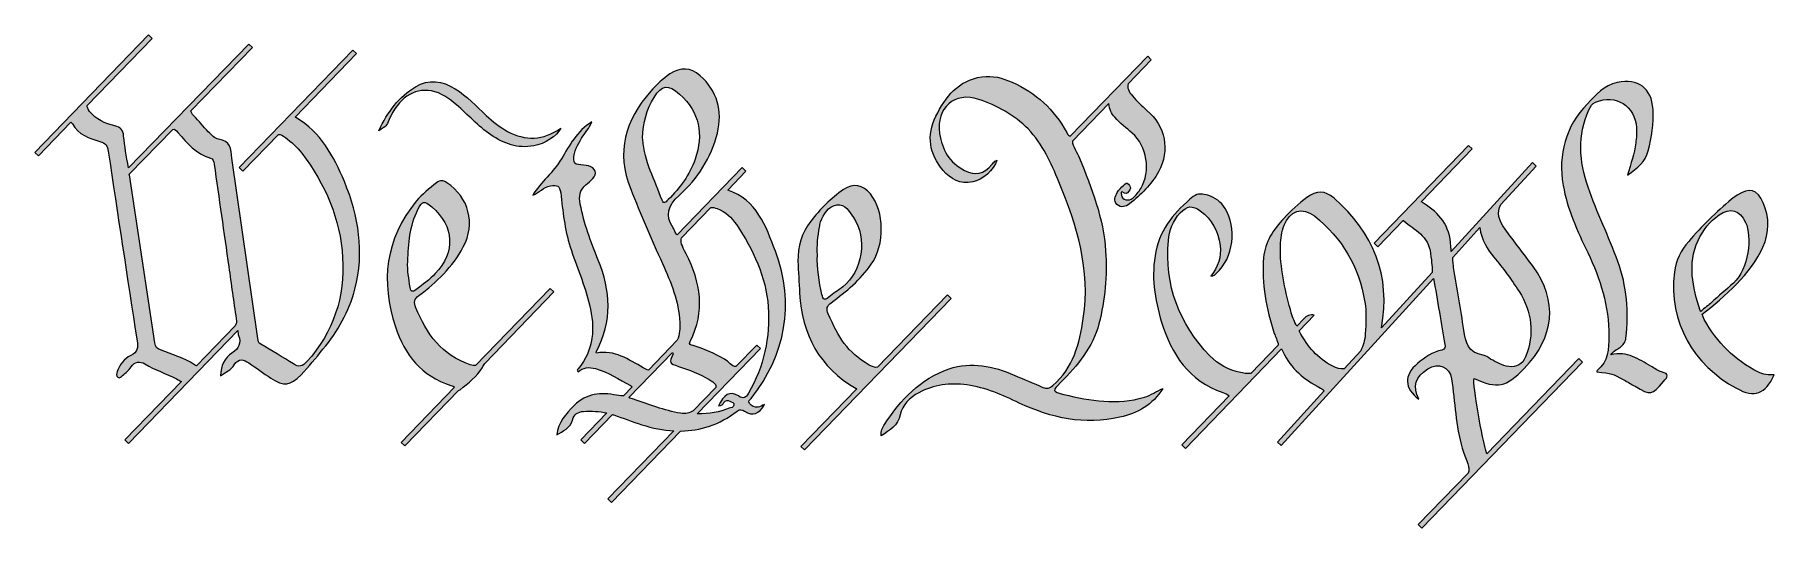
# Model space of a CAD drawing. Header units: inches. Extents: x 60 to 803, y 327 to 537.
import ezdxf

# ---------------------------------------------------------------- set-up
doc = ezdxf.new("R2010")
doc.units = ezdxf.units.IN
doc.header["$MEASUREMENT"] = 0
doc.layers.add('Layer 1', color=7, linetype='Continuous')

msp = doc.modelspace()

# ---------------------------------------------------------------- hatches: boundary and pattern name
at = {"layer": 'Layer 1', "true_color": 0xffffff}
h = msp.add_hatch(color=7, dxfattribs=at)
h.dxf.hatch_style = 2
edge = h.paths.add_edge_path()
edge.add_spline(control_points=[(755.82, 389.31), (750.86, 383.5), (750.42, 383.37), (743.67, 387.28), (742.08, 388.2), (740.49, 389.15), (738.88, 390.05), (733.98, 392.77), (733.97, 392.76), (727.36, 393.47), (727.39, 393.67), (727.34, 393.97), (727.45, 394.06), (732.32, 397.86), (732.44, 403.29), (732.5, 408.74), (732.64, 421.43), (728.82, 433.07), (723.45, 444.39), (719.08, 453.61), (714.7, 462.86), (712.96, 473.05), (710.69, 486.34), (713.93, 498.04), (723.31, 507.85), (726.97, 511.66), (730.42, 515.74), (736.08, 516.95), (745.01, 518.85), (750.75, 514.61), (751.39, 505.46), (751.81, 499.4), (750.7, 493.6), (749.3, 487.75), (748.16, 482.96), (744.64, 480.49), (740.52, 477.45), (741.95, 482.38), (743.38, 486.65), (743.97, 491.14), (744.26, 493.31), (744.43, 495.47), (744.31, 497.64), (743.78, 506.9), (735.41, 512.14), (726.84, 508.62), (725.29, 507.98), (724.61, 506.65), (723.97, 505.26), (718.92, 494.33), (719.83, 483.36), (723.61, 472.3), (727.31, 461.51), (732.43, 451.3), (736.33, 440.6), (740.22, 429.94), (741.01, 419.03), (739.81, 407.86), (739.61, 406.06), (738.54, 404.98), (737.26, 403.9), (736.14, 402.97), (734.52, 402.65), (733.38, 400.65), (740.4, 402.54), (745.25, 398.75), (750.4, 395.88), (751.92, 395.03), (753.35, 393.79), (754.97, 393.43), (758.74, 392.58), (757.5, 391.27), (755.82, 389.31)], knot_values=[0, 0, 0, 0, 1, 1, 1, 2, 2, 2, 3, 3, 3, 4, 4, 4, 5, 5, 5, 6, 6, 6, 7, 7, 7, 8, 8, 8, 9, 9, 9, 10, 10, 10, 11, 11, 11, 12, 12, 12, 13, 13, 13, 14, 14, 14, 15, 15, 15, 16, 16, 16, 17, 17, 17, 18, 18, 18, 19, 19, 19, 20, 20, 20, 21, 21, 21, 22, 22, 22, 23, 23, 23, 24, 24, 24, 24], degree=3, periodic=1)
edge = h.paths.add_edge_path()
edge.add_spline(control_points=[(229.17, 513.34), (233.33, 512.61), (236.73, 510.16), (239.88, 507.46), (244.82, 503.24), (249.14, 498.3), (254.57, 494.62), (260.14, 490.86), (266.06, 488.62), (272.94, 489.92), (277.54, 490.78), (282.81, 493.98), (284.48, 497.49), (276.88, 492.05), (269.36, 492.06), (261.77, 496.1), (258.4, 497.88), (255.46, 500.3), (252.64, 502.87), (248.32, 506.81), (244.35, 511.17), (239.31, 514.28), (233.82, 517.68), (228.13, 518.61), (222.41, 515.14), (215.35, 510.87), (210.52, 504.59), (206.66, 496.31), (209.93, 498.37), (209.93, 498.37), (211.1, 501.1), (215, 510.2), (221.49, 514.7), (229.17, 513.34)], knot_values=[0, 0, 0, 0, 1, 1, 1, 2, 2, 2, 3, 3, 3, 4, 4, 4, 5, 5, 5, 6, 6, 6, 7, 7, 7, 8, 8, 8, 9, 9, 9, 10, 10, 10, 11, 11, 11, 11], degree=3, periodic=1)
edge = h.paths.add_edge_path()
edge.add_spline(control_points=[(365.09, 379.97), (366.03, 378.82), (367.35, 378.17), (368.83, 378.39), (369.71, 378.51), (370.52, 379.07), (371.6, 379.54), (369.16, 375.35), (366.63, 374.52), (363.02, 376.63), (361.89, 377.29), (361.13, 377.64), (359.89, 376.69), (352.27, 370.88), (344.17, 368.29), (335.72, 368.2), (335.72, 368.2), (306.2, 337.71), (306.2, 337.71), (306.2, 337.71), (304.64, 339.21), (304.64, 339.21), (304.64, 339.21), (332.78, 368.27), (332.78, 368.27), (328.3, 368.51), (323.73, 369.43), (319.09, 370.91), (315.06, 372.2), (311.08, 373.65), (307.1, 375.09), (306.93, 375.15), (306.75, 375.21), (306.58, 375.27), (306.58, 375.27), (294.61, 362.91), (294.61, 362.91), (294.61, 362.91), (293.06, 364.41), (293.06, 364.41), (293.06, 364.41), (304.21, 375.93), (304.21, 375.93), (300.93, 376.65), (297.59, 376.69), (294.24, 376.57), (291.82, 376.48), (290.13, 375.36), (289.48, 372.9), (288.56, 369.38), (285.44, 368.21), (282.76, 366.54), (283.4, 371.89), (286.7, 375.57), (290.2, 379.11), (295.33, 384.29), (301.7, 384.89), (308.35, 383.47), (309.73, 383.17), (310.67, 383.14), (311.35, 383.29), (311.35, 383.29), (314.99, 387.06), (314.99, 387.06), (314.83, 387.21), (314.58, 387.37), (314.21, 387.57), (309.35, 390.19), (304.75, 393.32), (299.35, 394.85), (296.59, 395.62), (294.02, 395.37), (291.84, 393.42), (291.23, 394.02), (291.63, 394.39), (291.87, 394.68), (298.68, 402.89), (299.17, 412.22), (296.78, 422.1), (294.73, 430.57), (291.18, 438.52), (288.51, 446.78), (286.08, 454.28), (285.36, 462.1), (284.43, 469.85), (284.07, 472.84), (282.85, 473.29), (280.1, 472.86), (277, 472.38), (275.24, 469.88), (272.49, 468.82), (275.97, 474.53), (281.38, 478.64), (284.79, 484.4), (288.19, 490.15), (291.36, 496.22), (297.79, 500.14), (296.67, 497.3), (294.73, 495.42), (293.4, 493.18), (291.74, 490.37), (290.04, 487.61), (290.05, 484.15), (290.05, 482.68), (290.45, 482.1), (292.06, 481.96), (294.75, 481.72), (298.34, 481.45), (299.23, 479.06), (299.98, 477.05), (297.07, 474.75), (295.23, 473.25), (292.35, 470.89), (292.19, 468.43), (292.83, 465), (294.38, 456.7), (297.33, 448.91), (300.47, 441.16), (305.78, 428.05), (306.66, 415.05), (299.69, 402.18), (299.61, 402.04), (299.7, 401.8), (299.72, 401.48), (307.47, 402.9), (313.51, 398.74), (319.68, 395.19), (320.46, 394.74), (321.22, 394.35), (321.93, 394.23), (321.93, 394.23), (334.28, 406.97), (334.28, 406.97), (335.32, 409.38), (335.51, 412.43), (335.39, 414.56), (334.9, 423.51), (331.63, 431.68), (327.94, 439.69), (323.12, 450.14), (318.61, 460.72), (314.36, 471.41), (308.06, 487.27), (311.96, 500.95), (322.96, 513.21), (325.43, 515.97), (328.01, 518.61), (331.16, 520.61), (335.83, 523.58), (339.9, 523.5), (344.02, 519.87), (351.48, 513.29), (353.73, 504.89), (351.43, 495.38), (348.87, 484.81), (342.94, 475.96), (335.11, 468.79), (330.19, 464.28), (328.91, 460.35), (332.55, 454.86), (332.91, 454.33), (333.15, 453.7), (333.38, 453.1), (333.68, 452.33), (333.98, 451.99), (334.28, 451.92), (334.28, 451.92), (362.07, 480.62), (362.07, 480.62), (362.07, 480.62), (363.62, 479.12), (363.62, 479.12), (363.62, 479.12), (355.82, 471.06), (355.82, 471.06), (368.21, 466.8), (372.24, 455.6), (376.19, 444.95), (384.59, 422.26), (380.68, 401.2), (365.89, 382.12), (365.4, 381.49), (364.26, 380.98), (365.09, 379.97)], knot_values=[0, 0, 0, 0, 1, 1, 1, 2, 2, 2, 3, 3, 3, 4, 4, 4, 5, 5, 5, 6, 6, 6, 7, 7, 7, 8, 8, 8, 9, 9, 9, 10, 10, 10, 11, 11, 11, 12, 12, 12, 13, 13, 13, 14, 14, 14, 15, 15, 15, 16, 16, 16, 17, 17, 17, 18, 18, 18, 19, 19, 19, 20, 20, 20, 21, 21, 21, 22, 22, 22, 23, 23, 23, 24, 24, 24, 25, 25, 25, 26, 26, 26, 27, 27, 27, 28, 28, 28, 29, 29, 29, 30, 30, 30, 31, 31, 31, 32, 32, 32, 33, 33, 33, 34, 34, 34, 35, 35, 35, 36, 36, 36, 37, 37, 37, 38, 38, 38, 39, 39, 39, 40, 40, 40, 41, 41, 41, 42, 42, 42, 43, 43, 43, 44, 44, 44, 45, 45, 45, 46, 46, 46, 47, 47, 47, 48, 48, 48, 49, 49, 49, 50, 50, 50, 51, 51, 51, 52, 52, 52, 53, 53, 53, 54, 54, 54, 55, 55, 55, 56, 56, 56, 57, 57, 57, 58, 58, 58, 59, 59, 59, 60, 60, 60, 61, 61, 61, 61], degree=3, periodic=1)
edge = h.paths.add_edge_path()
edge.add_spline(control_points=[(330.43, 467.01), (335.46, 471.91), (339.57, 477.52), (341.88, 484.19), (345.56, 494.8), (343.9, 504.27), (335.25, 512.04), (330.5, 516.31), (327.6, 515.98), (324.33, 510.6), (321.22, 505.48), (319.62, 499.91), (319.46, 493.16), (319.45, 493.5), (319.46, 493.06), (319.49, 492.63), (320.18, 483.34), (324.7, 475.26), (327.76, 466.73), (328.54, 464.58), (329.74, 466.34), (330.43, 467.01)], knot_values=[0, 0, 0, 0, 1, 1, 1, 2, 2, 2, 3, 3, 3, 4, 4, 4, 5, 5, 5, 6, 6, 6, 7, 7, 7, 7], degree=3, periodic=1)
edge = h.paths.add_edge_path()
edge.add_spline(control_points=[(341.04, 376.79), (341.04, 376.79), (350.71, 386.78), (350.71, 386.78), (351.14, 387.95), (350.27, 388.77), (347.92, 390.18), (343.82, 392.65), (339.34, 394.26), (334.83, 395.79), (330.75, 397.19), (330.74, 397.16), (332.48, 401.12), (332.52, 401.2), (332.39, 401.47), (332.25, 401.77), (332.25, 401.77), (313.61, 382.53), (313.61, 382.53), (314.12, 382.18), (315.03, 381.97), (315.5, 381.83), (322.2, 379.72), (328.67, 376.86), (335.7, 375.8), (337.8, 375.49), (339.52, 375.84), (341.04, 376.79)], knot_values=[0, 0, 0, 0, 1, 1, 1, 2, 2, 2, 3, 3, 3, 4, 4, 4, 5, 5, 5, 6, 6, 6, 7, 7, 7, 8, 8, 8, 9, 9, 9, 9], degree=3, periodic=1)
edge = h.paths.add_edge_path()
edge.add_spline(control_points=[(373.14, 421.19), (372.25, 434.08), (366.7, 445.65), (359.52, 456.32), (357.51, 459.3), (354.9, 461.79), (351.39, 463.11), (350.37, 463.5), (349.43, 463.69), (348.57, 463.59), (348.57, 463.59), (336.11, 450.71), (336.11, 450.71), (335.44, 449.02), (336.18, 447.51), (338.04, 443.86), (344.28, 431.64), (346.39, 419.26), (339.75, 406.47), (338.94, 404.91), (340.12, 404.9), (341.04, 404.64), (345.76, 403.28), (350.22, 401.36), (354.47, 398.88), (356.15, 397.9), (357.6, 395.62), (359.35, 395.71), (359.35, 395.71), (368.25, 404.9), (368.25, 404.9), (368.25, 404.9), (369.8, 403.4), (369.8, 403.4), (369.8, 403.4), (342.76, 375.47), (342.76, 375.47), (348.07, 375.47), (352.34, 376.24), (356.43, 377.9), (357.15, 378.2), (358.34, 378.24), (358.48, 379.23), (358.63, 380.29), (357.5, 380.52), (356.78, 380.93), (355.82, 381.47), (354.9, 381.46), (354.24, 380.4), (353.77, 379.64), (353.23, 379.01), (351.9, 378.89), (353.99, 383.81), (357.02, 385.44), (360.41, 383.17), (362.69, 381.64), (363.67, 382.46), (364.73, 384.29), (371.32, 395.73), (374.05, 408.27), (373.14, 421.19)], knot_values=[0, 0, 0, 0, 1, 1, 1, 2, 2, 2, 3, 3, 3, 4, 4, 4, 5, 5, 5, 6, 6, 6, 7, 7, 7, 8, 8, 8, 9, 9, 9, 10, 10, 10, 11, 11, 11, 12, 12, 12, 13, 13, 13, 14, 14, 14, 15, 15, 15, 16, 16, 16, 17, 17, 17, 18, 18, 18, 19, 19, 19, 20, 20, 20, 20], degree=3, periodic=1)
edge = h.paths.add_edge_path()
edge.add_spline(control_points=[(279.91, 429.05), (279.91, 429.05), (281.46, 427.55), (281.46, 427.55), (281.46, 427.55), (251.96, 397.08), (251.96, 397.08), (251.61, 396.48), (251.28, 395.86), (250.96, 395.33), (248.59, 391.36), (245.01, 388.69), (241.4, 385.84), (241.4, 385.84), (240.72, 385.47), (240.72, 385.47), (240.72, 385.47), (217.85, 361.86), (217.85, 361.86), (217.85, 361.86), (216.3, 363.36), (216.3, 363.36), (216.3, 363.36), (239.1, 386.88), (239.1, 386.88), (238.85, 387.17), (238.35, 387.45), (237.52, 387.7), (224.91, 391.55), (217.7, 400.87), (213.8, 412.66), (207.43, 431.91), (209.37, 450.14), (222.7, 466.28), (225.21, 469.31), (228.28, 471.74), (231.36, 474.16), (232.91, 475.39), (234.17, 475.21), (235.75, 474.18), (245.19, 468.02), (248.13, 456.67), (242.8, 446.75), (238.23, 438.23), (231.43, 431.72), (223.83, 425.99), (221.78, 424.44), (221.55, 423.16), (222.5, 420.84), (227.07, 409.65), (233.72, 400.57), (245.75, 396.5), (246.64, 396.2), (247.38, 396.03), (248.07, 396.17), (248.07, 396.17), (279.91, 429.05), (279.91, 429.05)], knot_values=[0, 0, 0, 0, 1, 1, 1, 2, 2, 2, 3, 3, 3, 4, 4, 4, 5, 5, 5, 6, 6, 6, 7, 7, 7, 8, 8, 8, 9, 9, 9, 10, 10, 10, 11, 11, 11, 12, 12, 12, 13, 13, 13, 14, 14, 14, 15, 15, 15, 16, 16, 16, 17, 17, 17, 18, 18, 18, 19, 19, 19, 19], degree=3, periodic=1)
edge = h.paths.add_edge_path()
edge.add_spline(control_points=[(222.58, 428.51), (225.46, 430.67), (228.35, 432.81), (230.85, 435.39), (239.59, 444.39), (238.96, 455.68), (229.31, 463.83), (225.95, 466.66), (225.43, 466.61), (223.43, 462.69), (219.87, 455.73), (219.29, 448.15), (219.06, 440.52), (218.85, 436.79), (219.55, 433.15), (220.06, 429.49), (220.34, 427.49), (221.09, 427.39), (222.58, 428.51)], knot_values=[0, 0, 0, 0, 1, 1, 1, 2, 2, 2, 3, 3, 3, 4, 4, 4, 5, 5, 5, 6, 6, 6, 6], degree=3, periodic=1)
edge = h.paths.add_edge_path()
edge.add_spline(control_points=[(191.96, 474.65), (198.16, 459.87), (200.56, 444.58), (196.48, 428.79), (193.99, 419.17), (189.1, 410.73), (182.83, 403.09), (179.79, 399.39), (176.8, 395.63), (173.47, 392.21), (168.84, 387.43), (166.15, 387.22), (160.55, 390.78), (157.34, 392.82), (154.34, 395.17), (151.15, 397.25), (148.94, 398.7), (146.8, 399.54), (144.88, 396.45), (143.63, 394.44), (141.33, 393.36), (139, 391.74), (139.09, 396.17), (140.86, 399.39), (143.93, 401.49), (146.89, 403.51), (147.96, 405.68), (146.72, 409.02), (146.55, 409.46), (146.49, 410.35), (146.42, 411.11), (146.42, 411.11), (99.72, 362.89), (99.72, 362.89), (99.72, 362.89), (98.17, 364.39), (98.17, 364.39), (98.17, 364.39), (122.3, 389.31), (122.3, 389.31), (121.93, 389.59), (121.26, 389.92), (120.22, 390.46), (115.79, 392.74), (111.01, 394.26), (106.69, 396.83), (104.57, 398.09), (102.45, 398), (100.82, 395.53), (99.88, 394.11), (98.45, 393), (97.14, 391.86), (96.63, 391.41), (95.96, 390.59), (95.18, 391.17), (94.39, 391.76), (94.51, 392.79), (94.83, 393.58), (96, 396.49), (97.79, 399.1), (100.63, 400.38), (103.73, 401.78), (103.78, 403.91), (103.35, 406.69), (99.2, 433.64), (95.09, 460.6), (91.05, 487.58), (90.7, 489.89), (89.92, 491.11), (87.46, 491.81), (82.88, 493.11), (78.34, 494.71), (75.69, 499.28), (75.48, 499.65), (75.28, 499.87), (75.08, 499.98), (75.08, 499.98), (61.18, 485.62), (61.18, 485.62), (61.18, 485.62), (59.63, 487.12), (59.63, 487.12), (59.63, 487.12), (108.22, 537.3), (108.22, 537.3), (108.22, 537.3), (109.77, 535.79), (109.77, 535.79), (109.77, 535.79), (82.04, 507.17), (82.04, 507.17), (81.96, 506.35), (82.33, 505.54), (83.03, 504.62), (85.79, 501.06), (89.75, 499.52), (93.86, 498.44), (96.32, 497.79), (97.38, 496.72), (97.61, 494.07), (97.97, 489.81), (98.85, 485.59), (99.66, 480.56), (99.66, 480.56), (151.08, 533.36), (151.08, 533.36), (151.08, 533.36), (152.63, 531.86), (152.63, 531.86), (152.63, 531.86), (126.38, 504.9), (126.38, 504.9), (126.4, 504.2), (126.82, 503.48), (127.65, 502.68), (129.83, 500.58), (131.65, 498.1), (133.81, 495.96), (135.1, 494.68), (136.63, 492.95), (138.22, 492.76), (143.41, 492.15), (143.37, 488.51), (143.89, 484.73), (143.89, 484.73), (154.98, 407.65), (154.98, 407.65), (155.12, 406.73), (155.14, 405.87), (156.25, 405.24), (160.96, 402.55), (165.63, 399.77), (170.19, 396.83), (172.58, 395.29), (174.09, 395.76), (175.94, 397.81), (187.35, 410.45), (192.21, 425.44), (191.23, 442.18), (190.25, 458.81), (183.87, 473.55), (173.83, 486.75), (171.84, 489.37), (169.32, 491.43), (166.77, 493.48), (165.65, 494.38), (164.68, 494.85), (163.76, 494.8), (163.76, 494.8), (148.58, 479.12), (148.58, 479.12), (148.58, 479.12), (147.03, 480.63), (147.03, 480.63), (147.03, 480.63), (195.61, 530.8), (195.61, 530.8), (195.61, 530.8), (197.16, 529.3), (197.16, 529.3), (197.16, 529.3), (170.92, 502.19), (170.92, 502.19), (171.02, 502.11), (171.15, 502.03), (171.29, 501.95), (181.93, 495.69), (187.43, 485.47), (191.96, 474.65)], knot_values=[0, 0, 0, 0, 1, 1, 1, 2, 2, 2, 3, 3, 3, 4, 4, 4, 5, 5, 5, 6, 6, 6, 7, 7, 7, 8, 8, 8, 9, 9, 9, 10, 10, 10, 11, 11, 11, 12, 12, 12, 13, 13, 13, 14, 14, 14, 15, 15, 15, 16, 16, 16, 17, 17, 17, 18, 18, 18, 19, 19, 19, 20, 20, 20, 21, 21, 21, 22, 22, 22, 23, 23, 23, 24, 24, 24, 25, 25, 25, 26, 26, 26, 27, 27, 27, 28, 28, 28, 29, 29, 29, 30, 30, 30, 31, 31, 31, 32, 32, 32, 33, 33, 33, 34, 34, 34, 35, 35, 35, 36, 36, 36, 37, 37, 37, 38, 38, 38, 39, 39, 39, 40, 40, 40, 41, 41, 41, 42, 42, 42, 43, 43, 43, 44, 44, 44, 45, 45, 45, 46, 46, 46, 47, 47, 47, 48, 48, 48, 49, 49, 49, 50, 50, 50, 51, 51, 51, 52, 52, 52, 53, 53, 53, 54, 54, 54, 55, 55, 55, 56, 56, 56, 56], degree=3, periodic=1)
edge = h.paths.add_edge_path()
edge.add_spline(control_points=[(145.78, 416.05), (144.6, 423.45), (143.61, 430.87), (142.55, 438.29), (140.46, 452.91), (138.38, 467.53), (136.28, 482.15), (136.13, 483.22), (136.02, 484.33), (134.69, 484.72), (128.61, 486.49), (124.65, 491), (120.85, 495.63), (120, 496.67), (119.38, 497.16), (118.65, 496.96), (118.65, 496.96), (100.04, 477.85), (100.04, 477.85), (100.02, 477.73), (100.02, 477.61), (100.06, 477.48), (100.06, 477.48), (110.96, 405.77), (110.96, 405.77), (111.2, 404.14), (111.91, 403.42), (113.38, 402.81), (118.27, 400.77), (123.52, 399.49), (127.96, 396.49), (128.27, 396.28), (128.54, 396.12), (128.8, 396.02), (128.8, 396.02), (145.34, 413.09), (145.34, 413.09), (145.81, 413.94), (145.97, 414.86), (145.78, 416.05)], knot_values=[0, 0, 0, 0, 1, 1, 1, 2, 2, 2, 3, 3, 3, 4, 4, 4, 5, 5, 5, 6, 6, 6, 7, 7, 7, 8, 8, 8, 9, 9, 9, 10, 10, 10, 11, 11, 11, 12, 12, 12, 13, 13, 13, 13], degree=3, periodic=1)
edge = h.paths.add_edge_path()
edge.add_spline(control_points=[(499.55, 383.83), (494.47, 385.05), (494.54, 385.22), (498.15, 388.91), (505.28, 396.18), (511.9, 403.88), (514.51, 414), (517.12, 424.15), (518.05, 434.55), (517.39, 445.03), (516.52, 459.04), (511.34, 471.86), (506.26, 484.69), (505.29, 487.13), (503.12, 489.7), (503.19, 491.89), (503.19, 491.89), (518.77, 507.98), (518.77, 507.98), (519, 505.35), (519.93, 503.66), (521.25, 502.11), (523.45, 499.51), (526.19, 497.54), (528.76, 495.36), (535.14, 489.95), (536.8, 478.98), (532.37, 471.72), (531.45, 470.21), (530.43, 468.81), (529.08, 467.71), (527.13, 466.12), (524.51, 466.75), (524.12, 468.84), (523.96, 469.73), (523.67, 470.96), (525.39, 469.76), (526.7, 468.85), (527.05, 470.55), (527.66, 471.19), (528.4, 471.97), (527.71, 472.91), (527.22, 473.54), (526.42, 474.59), (525.71, 473.77), (525.11, 473.13), (524.15, 472.1), (523.06, 471.15), (522.34, 469.96), (521.37, 468.37), (520.54, 466.42), (522.23, 464.88), (523.93, 463.32), (526, 463.91), (527.59, 465.18), (532.45, 469.06), (536.99, 473.31), (539.99, 478.86), (544.96, 488.07), (542.91, 498.44), (535.06, 505.07), (532.83, 506.95), (530.7, 509.01), (528.8, 511.22), (527.14, 513.15), (526.55, 514.76), (526.96, 516.43), (526.96, 516.43), (536.9, 526.7), (536.9, 526.7), (536.9, 526.7), (535.35, 528.2), (535.35, 528.2), (535.35, 528.2), (502.24, 494.01), (502.24, 494.01), (501.76, 494.11), (501.31, 494.62), (500.74, 495.65), (495.36, 505.35), (487.64, 512.62), (477.42, 517.09), (473.29, 518.89), (469.02, 520.06), (464.45, 519.39), (454.36, 517.9), (448.93, 510.81), (444.8, 502.52), (440.71, 494.29), (442.02, 486.4), (447.88, 479.45), (451.11, 475.62), (455.31, 473.48), (460.59, 474.53), (464.84, 475.36), (469.61, 479.59), (470.94, 483.75), (470.61, 483.6), (470.27, 483.54), (470.05, 483.35), (469.57, 482.91), (469.12, 482.43), (468.71, 481.93), (465.43, 477.85), (461.68, 476.96), (457.01, 479.42), (450.66, 482.77), (447.41, 488.23), (446.39, 495.25), (444.82, 506.05), (452.85, 513.23), (463.14, 509.74), (471, 507.08), (478.27, 503.16), (484.2, 497.11), (490.51, 490.66), (494.06, 482.63), (497.43, 474.49), (505.14, 455.85), (511, 436.94), (507.83, 416.29), (506.16, 405.42), (503.68, 395.21), (494.83, 387.63), (493.29, 386.32), (492.24, 386.12), (490.6, 386.84), (486.52, 388.61), (482.4, 390.3), (478.31, 392.05), (469.3, 395.9), (460.1, 397.99), (450.46, 394.7), (438.13, 390.48), (429.75, 381.54), (422.83, 371), (422.01, 369.74), (421.2, 368.22), (421.44, 366.15), (425.06, 368.61), (428.63, 370.4), (429.59, 375.12), (430.48, 379.51), (433.7, 382.48), (437.56, 384.55), (443.99, 388), (450.92, 388.83), (458.08, 387.88), (466.04, 386.81), (473.28, 383.53), (480.44, 380.15), (494.17, 373.68), (508.35, 370.62), (523.44, 374.06), (531.05, 375.79), (537.55, 379.38), (541.8, 386.32), (539.1, 385.21), (536.77, 383.46), (533.96, 382.62), (522.34, 379.14), (510.92, 381.12), (499.55, 383.83)], knot_values=[0, 0, 0, 0, 1, 1, 1, 2, 2, 2, 3, 3, 3, 4, 4, 4, 5, 5, 5, 6, 6, 6, 7, 7, 7, 8, 8, 8, 9, 9, 9, 10, 10, 10, 11, 11, 11, 12, 12, 12, 13, 13, 13, 14, 14, 14, 15, 15, 15, 16, 16, 16, 17, 17, 17, 18, 18, 18, 19, 19, 19, 20, 20, 20, 21, 21, 21, 22, 22, 22, 23, 23, 23, 24, 24, 24, 25, 25, 25, 26, 26, 26, 27, 27, 27, 28, 28, 28, 29, 29, 29, 30, 30, 30, 31, 31, 31, 32, 32, 32, 33, 33, 33, 34, 34, 34, 35, 35, 35, 36, 36, 36, 37, 37, 37, 38, 38, 38, 39, 39, 39, 40, 40, 40, 41, 41, 41, 42, 42, 42, 43, 43, 43, 44, 44, 44, 45, 45, 45, 46, 46, 46, 47, 47, 47, 48, 48, 48, 49, 49, 49, 50, 50, 50, 51, 51, 51, 52, 52, 52, 53, 53, 53, 54, 54, 54, 54], degree=3, periodic=1)
edge = h.paths.add_edge_path()
edge.add_spline(control_points=[(451.32, 424.79), (451.32, 424.79), (388.71, 360.14), (388.71, 360.14), (388.71, 360.14), (387.16, 361.64), (387.16, 361.64), (387.16, 361.64), (410.96, 386.22), (410.96, 386.22), (410.88, 386.27), (410.8, 386.32), (410.71, 386.37), (395.01, 395.37), (387.6, 409.32), (386.56, 427.04), (386.3, 431.59), (386, 436.14), (385.86, 440.69), (385.67, 446.99), (387.44, 452.69), (391.32, 457.71), (395.34, 462.91), (399.91, 467.52), (405.34, 471.23), (409.45, 474.05), (413.68, 473.34), (416.83, 469.42), (422.89, 461.88), (423.09, 447.84), (417.22, 439.37), (412.63, 432.76), (406.47, 427.74), (400.12, 422.98), (398.21, 421.55), (397.9, 420.4), (398.84, 418.17), (403.04, 408.25), (406.96, 401.85), (416.33, 396.37), (417.53, 395.67), (418.73, 395.19), (419.88, 395.42), (419.88, 395.42), (449.76, 426.29), (449.76, 426.29), (449.76, 426.29), (451.32, 424.79), (451.32, 424.79)], knot_values=[0, 0, 0, 0, 1, 1, 1, 2, 2, 2, 3, 3, 3, 4, 4, 4, 5, 5, 5, 6, 6, 6, 7, 7, 7, 8, 8, 8, 9, 9, 9, 10, 10, 10, 11, 11, 11, 12, 12, 12, 13, 13, 13, 14, 14, 14, 15, 15, 15, 16, 16, 16, 16], degree=3, periodic=1)
edge = h.paths.add_edge_path()
edge.add_spline(control_points=[(399.01, 425.3), (400.93, 426.89), (403.06, 428.23), (405.03, 429.75), (413.39, 436.21), (415.68, 450.67), (409.54, 459.34), (407.8, 461.8), (406.14, 465.32), (402.43, 464.71), (398.69, 464.09), (396.92, 460.78), (395.56, 457.47), (395.28, 456.78), (395.18, 456.01), (395.05, 455.26), (394.35, 451.29), (393.93, 447.3), (394.19, 443.4), (393.91, 437.57), (394.85, 432.02), (396.11, 426.49), (396.56, 424.49), (397.1, 423.7), (399.01, 425.3)], knot_values=[0, 0, 0, 0, 1, 1, 1, 2, 2, 2, 3, 3, 3, 4, 4, 4, 5, 5, 5, 6, 6, 6, 7, 7, 7, 8, 8, 8, 8], degree=3, periodic=1)
edge = h.paths.add_edge_path()
edge.add_spline(control_points=[(719.64, 399.11), (719.64, 399.11), (721.19, 397.6), (721.19, 397.6), (721.19, 397.6), (652.57, 326.74), (652.57, 326.74), (652.57, 326.74), (651.02, 328.24), (651.02, 328.24), (651.02, 328.24), (672.3, 350.22), (672.3, 350.22), (673.33, 352.67), (671.71, 354.68), (669.84, 360.86), (666.97, 370.32), (666.73, 380.56), (665.22, 390.45), (664.42, 395.7), (659.61, 397.64), (655.07, 394.68), (649.67, 391.17), (648.58, 387.45), (651.29, 381.78), (644.98, 386.37), (644.74, 392.1), (650.68, 397.01), (653.79, 399.58), (657.01, 402), (661.11, 402.76), (662.73, 403.06), (662.57, 404.06), (662.38, 405.18), (660.99, 413.33), (659.1, 424.45), (657.58, 433.37), (657.58, 433.37), (592.35, 362), (592.35, 362), (592.35, 362), (590.8, 363.5), (590.8, 363.5), (590.8, 363.5), (610.72, 385.28), (610.72, 385.28), (610.55, 385.69), (610.05, 386.09), (609.19, 386.55), (601.81, 390.49), (596.84, 394.62), (593.07, 402.13), (592.85, 402.57), (592.7, 402.93), (592.59, 403.21), (592.59, 403.21), (551.48, 360.76), (551.48, 360.76), (551.48, 360.76), (549.93, 362.26), (549.93, 362.26), (549.93, 362.26), (570.19, 383.18), (570.19, 383.18), (569.58, 383.81), (568.46, 384.34), (567.42, 384.69), (552.94, 389.62), (545.57, 400.86), (541.31, 414.62), (538.26, 424.46), (536.74, 434.52), (538.86, 444.84), (540.92, 454.89), (547.19, 462.06), (554.86, 468.27), (556.8, 469.83), (559.02, 469.41), (561.1, 468.8), (564.22, 467.87), (566.7, 465.96), (568.48, 463.2), (573.67, 455.15), (571.95, 441.98), (564.84, 435.58), (564.25, 435.05), (563.77, 434.22), (562.36, 434.3), (565.4, 438.28), (566.98, 442.5), (566.32, 447.36), (565.48, 453.45), (562.95, 458.55), (557.85, 462.19), (554.41, 464.64), (552.22, 464.38), (549.27, 461.29), (546.11, 458), (544.57, 453.84), (544.2, 449.51), (542.57, 430.45), (548.68, 414.01), (561.95, 400.32), (565.48, 396.67), (569.95, 394.15), (575.01, 393.16), (576.08, 392.94), (577.96, 392.61), (579.46, 392.75), (579.46, 392.75), (591.2, 404.87), (591.2, 404.87), (590.95, 406.57), (589.8, 408.83), (589.48, 409.85), (586.11, 420.37), (583.94, 431.06), (584.88, 442.21), (585.45, 449.02), (589.15, 454.18), (593.53, 458.95), (596.54, 462.24), (599.84, 465.26), (603.44, 467.9), (607.57, 470.92), (611.12, 470.98), (615.01, 467.58), (631.91, 452.82), (639.38, 434.57), (635.3, 412.19), (635.3, 412.19), (656.9, 435.83), (656.9, 435.83), (657.11, 437.68), (656.74, 439.98), (656.29, 443.97), (655.41, 451.57), (649.41, 453.97), (644.81, 457.95), (644.74, 458.01), (644.66, 458.07), (644.59, 458.11), (644.59, 458.11), (633.69, 446.85), (633.69, 446.85), (633.69, 446.85), (632.14, 448.36), (632.14, 448.36), (632.14, 448.36), (672.56, 490.1), (672.56, 490.1), (672.56, 490.1), (674.11, 488.6), (674.11, 488.6), (674.11, 488.6), (652.32, 466.09), (652.32, 466.09), (652.49, 465.93), (652.72, 465.78), (652.99, 465.62), (653.09, 465.57), (653.17, 465.5), (653.26, 465.44), (660.03, 461.11), (664.59, 456.07), (664.95, 446.94), (664.98, 446.18), (665.14, 445.88), (665.14, 444.85), (665.14, 444.85), (699.79, 482.77), (699.79, 482.77), (699.79, 482.77), (701.35, 481.27), (701.35, 481.27), (701.35, 481.27), (686.34, 464.85), (686.34, 464.85), (684.59, 461.43), (685.28, 458.16), (688.11, 454.34), (692.04, 449), (696.2, 443.83), (700.11, 438.48), (710.84, 423.81), (709.25, 408.1), (696.35, 394.93), (688.45, 386.86), (685, 386.07), (674.87, 390.68), (674.26, 387.73), (678.21, 365.01), (680.31, 358.49), (680.31, 358.49), (719.64, 399.11), (719.64, 399.11)], knot_values=[0, 0, 0, 0, 1, 1, 1, 2, 2, 2, 3, 3, 3, 4, 4, 4, 5, 5, 5, 6, 6, 6, 7, 7, 7, 8, 8, 8, 9, 9, 9, 10, 10, 10, 11, 11, 11, 12, 12, 12, 13, 13, 13, 14, 14, 14, 15, 15, 15, 16, 16, 16, 17, 17, 17, 18, 18, 18, 19, 19, 19, 20, 20, 20, 21, 21, 21, 22, 22, 22, 23, 23, 23, 24, 24, 24, 25, 25, 25, 26, 26, 26, 27, 27, 27, 28, 28, 28, 29, 29, 29, 30, 30, 30, 31, 31, 31, 32, 32, 32, 33, 33, 33, 34, 34, 34, 35, 35, 35, 36, 36, 36, 37, 37, 37, 38, 38, 38, 39, 39, 39, 40, 40, 40, 41, 41, 41, 42, 42, 42, 43, 43, 43, 44, 44, 44, 45, 45, 45, 46, 46, 46, 47, 47, 47, 48, 48, 48, 49, 49, 49, 50, 50, 50, 51, 51, 51, 52, 52, 52, 53, 53, 53, 54, 54, 54, 55, 55, 55, 56, 56, 56, 57, 57, 57, 58, 58, 58, 59, 59, 59, 60, 60, 60, 61, 61, 61, 62, 62, 62, 63, 63, 63, 64, 64, 64, 65, 65, 65, 65], degree=3, periodic=1)
edge = h.paths.add_edge_path()
edge.add_spline(control_points=[(628.19, 423.26), (625.7, 438.25), (618.55, 450.6), (606.61, 459.99), (601.45, 464.05), (596.04, 462.21), (593.64, 456), (592.58, 453.24), (592.19, 450.34), (592.11, 447.39), (591.86, 438.04), (593.89, 429.04), (596.35, 420.13), (596.41, 419.92), (596.47, 419.72), (596.52, 419.53), (597.06, 417.25), (597.92, 415.05), (599.07, 413.01), (599.07, 413.01), (602.05, 416.08), (602.05, 416.08), (603.17, 417.38), (604.9, 417.98), (606.58, 417.66), (606.58, 417.66), (600.08, 410.95), (600.08, 410.95), (604.17, 403.57), (607.34, 399.78), (614.73, 395.7), (615.73, 395.15), (618, 394.47), (619.38, 394.77), (619.38, 394.77), (626.41, 402.46), (626.41, 402.46), (627.51, 404.57), (628.19, 406.91), (628.36, 409.62), (628.65, 414.19), (628.94, 418.74), (628.19, 423.26)], knot_values=[0, 0, 0, 0, 1, 1, 1, 2, 2, 2, 3, 3, 3, 4, 4, 4, 5, 5, 5, 6, 6, 6, 7, 7, 7, 8, 8, 8, 9, 9, 9, 10, 10, 10, 11, 11, 11, 12, 12, 12, 13, 13, 13, 14, 14, 14, 14], degree=3, periodic=1)
edge = h.paths.add_edge_path()
edge.add_spline(control_points=[(678.77, 400.59), (679.87, 400.44), (680.9, 399.56), (681.92, 398.94), (684.34, 397.46), (686.84, 396.2), (689.68, 395.74), (692.95, 395.2), (695.61, 396.7), (696.87, 399.82), (700.83, 409.63), (699.64, 418.95), (694.09, 427.78), (690.85, 432.92), (687.18, 437.77), (683.32, 442.46), (680.77, 445.55), (677.91, 449.91), (677.34, 455), (677.34, 455), (665.76, 442.33), (665.76, 442.33), (665.75, 440.79), (666.01, 438.69), (666.14, 437.96), (667.61, 429.08), (669.19, 420.21), (670.46, 411.3), (671.21, 406.01), (672.41, 401.45), (678.77, 400.59)], knot_values=[0, 0, 0, 0, 1, 1, 1, 2, 2, 2, 3, 3, 3, 4, 4, 4, 5, 5, 5, 6, 6, 6, 7, 7, 7, 8, 8, 8, 9, 9, 9, 10, 10, 10, 10], degree=3, periodic=1)
edge = h.paths.add_edge_path()
edge.add_spline(control_points=[(803.17, 392.15), (799.24, 383.98), (794.89, 382.19), (787.03, 386.45), (768.8, 396.32), (758, 414.39), (760.49, 436.04), (761.07, 441.02), (763.42, 445.32), (766.62, 449.14), (772.15, 455.72), (778.39, 461.6), (784.94, 467.16), (785.68, 467.79), (786.52, 468.31), (787.34, 468.84), (792.62, 472.28), (795.94, 471.4), (798.46, 465.66), (801.23, 459.36), (801.13, 452.82), (798.37, 446.66), (793.28, 435.29), (782.11, 425.64), (772.31, 418.01), (772.31, 418.01), (773.29, 415.78), (773.29, 415.78), (778.74, 406.05), (786.28, 398.48), (796.24, 393.4), (797.28, 392.87), (798.49, 392.57), (799.65, 392.36), (800.8, 392.16), (801.99, 392.21), (803.17, 392.15)], knot_values=[0, 0, 0, 0, 1, 1, 1, 2, 2, 2, 3, 3, 3, 4, 4, 4, 5, 5, 5, 6, 6, 6, 7, 7, 7, 8, 8, 8, 9, 9, 9, 10, 10, 10, 11, 11, 11, 12, 12, 12, 12], degree=3, periodic=1)
edge = h.paths.add_edge_path()
edge.add_spline(control_points=[(771.76, 419.26), (773.25, 420.67), (775.48, 422.18), (776.23, 422.91), (779.35, 425.94), (782.52, 428.44), (785.74, 431.35), (792.38, 437.35), (793.71, 451.33), (790.95, 457.18), (788.44, 462.51), (784.42, 463.79), (779.65, 460.46), (775.64, 457.66), (772.63, 453.91), (770.63, 449.51), (766.05, 439.48), (768.31, 429.55), (771.56, 419.71), (771.56, 419.71), (771.76, 419.26), (771.76, 419.26)], knot_values=[0, 0, 0, 0, 1, 1, 1, 2, 2, 2, 3, 3, 3, 4, 4, 4, 5, 5, 5, 6, 6, 6, 7, 7, 7, 7], degree=3, periodic=1)

# ---------------------------------------------------------------- linework, layer by layer
at = {"layer": 'Layer 1', "lineweight": 0}
for points, knots in [([(191.96, 474.65), (198.16, 459.87), (200.56, 444.58), (196.48, 428.79), (193.99, 419.17), (189.1, 410.73), (182.83, 403.09), (179.79, 399.39), (176.8, 395.63), (173.47, 392.21), (168.84, 387.43), (166.15, 387.22), (160.55, 390.78), (157.34, 392.82), (154.34, 395.17), (151.15, 397.25), (148.94, 398.7), (146.8, 399.54), (144.88, 396.45), (143.63, 394.44), (141.33, 393.36), (139, 391.74), (139.09, 396.17), (140.86, 399.39), (143.93, 401.49), (146.89, 403.51), (147.96, 405.68), (146.72, 409.02), (146.55, 409.46), (146.49, 410.35), (146.42, 411.11), (146.42, 411.11), (99.72, 362.89), (99.72, 362.89), (99.72, 362.89), (98.17, 364.39), (98.17, 364.39), (98.17, 364.39), (122.3, 389.31), (122.3, 389.31), (121.93, 389.59), (121.26, 389.92), (120.22, 390.46), (115.79, 392.74), (111.01, 394.26), (106.69, 396.83), (104.57, 398.09), (102.45, 398), (100.82, 395.53), (99.88, 394.11), (98.45, 393), (97.14, 391.86), (96.63, 391.41), (95.96, 390.59), (95.18, 391.17), (94.39, 391.76), (94.51, 392.79), (94.83, 393.58), (96, 396.49), (97.79, 399.1), (100.63, 400.38), (103.73, 401.78), (103.78, 403.91), (103.35, 406.69), (99.2, 433.64), (95.09, 460.6), (91.05, 487.58), (90.7, 489.89), (89.92, 491.11), (87.46, 491.81), (82.88, 493.11), (78.34, 494.71), (75.69, 499.28), (75.48, 499.65), (75.28, 499.87), (75.08, 499.98), (75.08, 499.98), (61.18, 485.62), (61.18, 485.62), (61.18, 485.62), (59.63, 487.12), (59.63, 487.12), (59.63, 487.12), (108.22, 537.3), (108.22, 537.3), (108.22, 537.3), (109.77, 535.79), (109.77, 535.79), (109.77, 535.79), (82.04, 507.17), (82.04, 507.17), (81.96, 506.35), (82.33, 505.54), (83.03, 504.62), (85.79, 501.06), (89.75, 499.52), (93.86, 498.44), (96.32, 497.79), (97.38, 496.72), (97.61, 494.07), (97.97, 489.81), (98.85, 485.59), (99.66, 480.56), (99.66, 480.56), (151.08, 533.36), (151.08, 533.36), (151.08, 533.36), (152.63, 531.86), (152.63, 531.86), (152.63, 531.86), (126.38, 504.9), (126.38, 504.9), (126.4, 504.2), (126.82, 503.48), (127.65, 502.68), (129.83, 500.58), (131.65, 498.1), (133.81, 495.96), (135.1, 494.68), (136.63, 492.95), (138.22, 492.76), (143.41, 492.15), (143.37, 488.51), (143.89, 484.73), (143.89, 484.73), (154.98, 407.65), (154.98, 407.65), (155.12, 406.73), (155.14, 405.87), (156.25, 405.24), (160.96, 402.55), (165.63, 399.77), (170.19, 396.83), (172.58, 395.29), (174.09, 395.76), (175.94, 397.81), (187.35, 410.45), (192.21, 425.44), (191.23, 442.18), (190.25, 458.81), (183.87, 473.55), (173.83, 486.75), (171.84, 489.37), (169.32, 491.43), (166.77, 493.48), (165.65, 494.38), (164.68, 494.85), (163.76, 494.8), (163.76, 494.8), (148.58, 479.12), (148.58, 479.12), (148.58, 479.12), (147.03, 480.63), (147.03, 480.63), (147.03, 480.63), (195.61, 530.8), (195.61, 530.8), (195.61, 530.8), (197.16, 529.3), (197.16, 529.3), (197.16, 529.3), (170.92, 502.19), (170.92, 502.19), (171.02, 502.11), (171.15, 502.03), (171.29, 501.95), (181.93, 495.69), (187.43, 485.47), (191.96, 474.65)], [0, 0, 0, 0, 1, 1, 1, 2, 2, 2, 3, 3, 3, 4, 4, 4, 5, 5, 5, 6, 6, 6, 7, 7, 7, 8, 8, 8, 9, 9, 9, 10, 10, 10, 11, 11, 11, 12, 12, 12, 13, 13, 13, 14, 14, 14, 15, 15, 15, 16, 16, 16, 17, 17, 17, 18, 18, 18, 19, 19, 19, 20, 20, 20, 21, 21, 21, 22, 22, 22, 23, 23, 23, 24, 24, 24, 25, 25, 25, 26, 26, 26, 27, 27, 27, 28, 28, 28, 29, 29, 29, 30, 30, 30, 31, 31, 31, 32, 32, 32, 33, 33, 33, 34, 34, 34, 35, 35, 35, 36, 36, 36, 37, 37, 37, 38, 38, 38, 39, 39, 39, 40, 40, 40, 41, 41, 41, 42, 42, 42, 43, 43, 43, 44, 44, 44, 45, 45, 45, 46, 46, 46, 47, 47, 47, 48, 48, 48, 49, 49, 49, 50, 50, 50, 51, 51, 51, 52, 52, 52, 53, 53, 53, 54, 54, 54, 55, 55, 55, 56, 56, 56, 56]), ([(499.55, 383.83), (494.47, 385.05), (494.54, 385.22), (498.15, 388.91), (505.28, 396.18), (511.9, 403.88), (514.51, 414), (517.12, 424.15), (518.05, 434.55), (517.39, 445.03), (516.52, 459.04), (511.34, 471.86), (506.26, 484.69), (505.29, 487.13), (503.12, 489.7), (503.19, 491.89), (503.19, 491.89), (518.77, 507.98), (518.77, 507.98), (519, 505.35), (519.93, 503.66), (521.25, 502.11), (523.45, 499.51), (526.19, 497.54), (528.76, 495.36), (535.14, 489.95), (536.8, 478.98), (532.37, 471.72), (531.45, 470.21), (530.43, 468.81), (529.08, 467.71), (527.13, 466.12), (524.51, 466.75), (524.12, 468.84), (523.96, 469.73), (523.67, 470.96), (525.39, 469.76), (526.7, 468.85), (527.05, 470.55), (527.66, 471.19), (528.4, 471.97), (527.71, 472.91), (527.22, 473.54), (526.42, 474.59), (525.71, 473.77), (525.11, 473.13), (524.15, 472.1), (523.06, 471.15), (522.34, 469.96), (521.37, 468.37), (520.54, 466.42), (522.23, 464.88), (523.93, 463.32), (526, 463.91), (527.59, 465.18), (532.45, 469.06), (536.99, 473.31), (539.99, 478.86), (544.96, 488.07), (542.91, 498.44), (535.06, 505.07), (532.83, 506.95), (530.7, 509.01), (528.8, 511.22), (527.14, 513.15), (526.55, 514.76), (526.96, 516.43), (526.96, 516.43), (536.9, 526.7), (536.9, 526.7), (536.9, 526.7), (535.35, 528.2), (535.35, 528.2), (535.35, 528.2), (502.24, 494.01), (502.24, 494.01), (501.76, 494.11), (501.31, 494.62), (500.74, 495.65), (495.36, 505.35), (487.64, 512.62), (477.42, 517.09), (473.29, 518.89), (469.02, 520.06), (464.45, 519.39), (454.36, 517.9), (448.93, 510.81), (444.8, 502.52), (440.71, 494.29), (442.02, 486.4), (447.88, 479.45), (451.11, 475.62), (455.31, 473.48), (460.59, 474.53), (464.84, 475.36), (469.61, 479.59), (470.94, 483.75), (470.61, 483.6), (470.27, 483.54), (470.05, 483.35), (469.57, 482.91), (469.12, 482.43), (468.71, 481.93), (465.43, 477.85), (461.68, 476.96), (457.01, 479.42), (450.66, 482.77), (447.41, 488.23), (446.39, 495.25), (444.82, 506.05), (452.85, 513.23), (463.14, 509.74), (471, 507.08), (478.27, 503.16), (484.2, 497.11), (490.51, 490.66), (494.06, 482.63), (497.43, 474.49), (505.14, 455.85), (511, 436.94), (507.83, 416.29), (506.16, 405.42), (503.68, 395.21), (494.83, 387.63), (493.29, 386.32), (492.24, 386.12), (490.6, 386.84), (486.52, 388.61), (482.4, 390.3), (478.31, 392.05), (469.3, 395.9), (460.1, 397.99), (450.46, 394.7), (438.13, 390.48), (429.75, 381.54), (422.83, 371), (422.01, 369.74), (421.2, 368.22), (421.44, 366.15), (425.06, 368.61), (428.63, 370.4), (429.59, 375.12), (430.48, 379.51), (433.7, 382.48), (437.56, 384.55), (443.99, 388), (450.92, 388.83), (458.08, 387.88), (466.04, 386.81), (473.28, 383.53), (480.44, 380.15), (494.17, 373.68), (508.35, 370.62), (523.44, 374.06), (531.05, 375.79), (537.55, 379.38), (541.8, 386.32), (539.1, 385.21), (536.77, 383.46), (533.96, 382.62), (522.34, 379.14), (510.92, 381.12), (499.55, 383.83)], [0, 0, 0, 0, 1, 1, 1, 2, 2, 2, 3, 3, 3, 4, 4, 4, 5, 5, 5, 6, 6, 6, 7, 7, 7, 8, 8, 8, 9, 9, 9, 10, 10, 10, 11, 11, 11, 12, 12, 12, 13, 13, 13, 14, 14, 14, 15, 15, 15, 16, 16, 16, 17, 17, 17, 18, 18, 18, 19, 19, 19, 20, 20, 20, 21, 21, 21, 22, 22, 22, 23, 23, 23, 24, 24, 24, 25, 25, 25, 26, 26, 26, 27, 27, 27, 28, 28, 28, 29, 29, 29, 30, 30, 30, 31, 31, 31, 32, 32, 32, 33, 33, 33, 34, 34, 34, 35, 35, 35, 36, 36, 36, 37, 37, 37, 38, 38, 38, 39, 39, 39, 40, 40, 40, 41, 41, 41, 42, 42, 42, 43, 43, 43, 44, 44, 44, 45, 45, 45, 46, 46, 46, 47, 47, 47, 48, 48, 48, 49, 49, 49, 50, 50, 50, 51, 51, 51, 52, 52, 52, 53, 53, 53, 54, 54, 54, 54]), ([(365.09, 379.97), (366.03, 378.82), (367.35, 378.17), (368.83, 378.39), (369.71, 378.51), (370.52, 379.07), (371.6, 379.54), (369.16, 375.35), (366.63, 374.52), (363.02, 376.63), (361.89, 377.29), (361.13, 377.64), (359.89, 376.69), (352.27, 370.88), (344.17, 368.29), (335.72, 368.2), (335.72, 368.2), (306.2, 337.71), (306.2, 337.71), (306.2, 337.71), (304.64, 339.21), (304.64, 339.21), (304.64, 339.21), (332.78, 368.27), (332.78, 368.27), (328.3, 368.51), (323.73, 369.43), (319.09, 370.91), (315.06, 372.2), (311.08, 373.65), (307.1, 375.09), (306.93, 375.15), (306.75, 375.21), (306.58, 375.27), (306.58, 375.27), (294.61, 362.91), (294.61, 362.91), (294.61, 362.91), (293.06, 364.41), (293.06, 364.41), (293.06, 364.41), (304.21, 375.93), (304.21, 375.93), (300.93, 376.65), (297.59, 376.69), (294.24, 376.57), (291.82, 376.48), (290.13, 375.36), (289.48, 372.9), (288.56, 369.38), (285.44, 368.21), (282.76, 366.54), (283.4, 371.89), (286.7, 375.57), (290.2, 379.11), (295.33, 384.29), (301.7, 384.89), (308.35, 383.47), (309.73, 383.17), (310.67, 383.14), (311.35, 383.29), (311.35, 383.29), (314.99, 387.06), (314.99, 387.06), (314.83, 387.21), (314.58, 387.37), (314.21, 387.57), (309.35, 390.19), (304.75, 393.32), (299.35, 394.85), (296.59, 395.62), (294.02, 395.37), (291.84, 393.42), (291.23, 394.02), (291.63, 394.39), (291.87, 394.68), (298.68, 402.89), (299.17, 412.22), (296.78, 422.1), (294.73, 430.57), (291.18, 438.52), (288.51, 446.78), (286.08, 454.28), (285.36, 462.1), (284.43, 469.85), (284.07, 472.84), (282.85, 473.29), (280.1, 472.86), (277, 472.38), (275.24, 469.88), (272.49, 468.82), (275.97, 474.53), (281.38, 478.64), (284.79, 484.4), (288.19, 490.15), (291.36, 496.22), (297.79, 500.14), (296.67, 497.3), (294.73, 495.42), (293.4, 493.18), (291.74, 490.37), (290.04, 487.61), (290.05, 484.15), (290.05, 482.68), (290.45, 482.1), (292.06, 481.96), (294.75, 481.72), (298.34, 481.45), (299.23, 479.06), (299.98, 477.05), (297.07, 474.75), (295.23, 473.25), (292.35, 470.89), (292.19, 468.43), (292.83, 465), (294.38, 456.7), (297.33, 448.91), (300.47, 441.16), (305.78, 428.05), (306.66, 415.05), (299.69, 402.18), (299.61, 402.04), (299.7, 401.8), (299.72, 401.48), (307.47, 402.9), (313.51, 398.74), (319.68, 395.19), (320.46, 394.74), (321.22, 394.35), (321.93, 394.23), (321.93, 394.23), (334.28, 406.97), (334.28, 406.97), (335.32, 409.38), (335.51, 412.43), (335.39, 414.56), (334.9, 423.51), (331.63, 431.68), (327.94, 439.69), (323.12, 450.14), (318.61, 460.72), (314.36, 471.41), (308.06, 487.27), (311.96, 500.95), (322.96, 513.21), (325.43, 515.97), (328.01, 518.61), (331.16, 520.61), (335.83, 523.58), (339.9, 523.5), (344.02, 519.87), (351.48, 513.29), (353.73, 504.89), (351.43, 495.38), (348.87, 484.81), (342.94, 475.96), (335.11, 468.79), (330.19, 464.28), (328.91, 460.35), (332.55, 454.86), (332.91, 454.33), (333.15, 453.7), (333.38, 453.1), (333.68, 452.33), (333.98, 451.99), (334.28, 451.92), (334.28, 451.92), (362.07, 480.62), (362.07, 480.62), (362.07, 480.62), (363.62, 479.12), (363.62, 479.12), (363.62, 479.12), (355.82, 471.06), (355.82, 471.06), (368.21, 466.8), (372.24, 455.6), (376.19, 444.95), (384.59, 422.26), (380.68, 401.2), (365.89, 382.12), (365.4, 381.49), (364.26, 380.98), (365.09, 379.97)], [0, 0, 0, 0, 1, 1, 1, 2, 2, 2, 3, 3, 3, 4, 4, 4, 5, 5, 5, 6, 6, 6, 7, 7, 7, 8, 8, 8, 9, 9, 9, 10, 10, 10, 11, 11, 11, 12, 12, 12, 13, 13, 13, 14, 14, 14, 15, 15, 15, 16, 16, 16, 17, 17, 17, 18, 18, 18, 19, 19, 19, 20, 20, 20, 21, 21, 21, 22, 22, 22, 23, 23, 23, 24, 24, 24, 25, 25, 25, 26, 26, 26, 27, 27, 27, 28, 28, 28, 29, 29, 29, 30, 30, 30, 31, 31, 31, 32, 32, 32, 33, 33, 33, 34, 34, 34, 35, 35, 35, 36, 36, 36, 37, 37, 37, 38, 38, 38, 39, 39, 39, 40, 40, 40, 41, 41, 41, 42, 42, 42, 43, 43, 43, 44, 44, 44, 45, 45, 45, 46, 46, 46, 47, 47, 47, 48, 48, 48, 49, 49, 49, 50, 50, 50, 51, 51, 51, 52, 52, 52, 53, 53, 53, 54, 54, 54, 55, 55, 55, 56, 56, 56, 57, 57, 57, 58, 58, 58, 59, 59, 59, 60, 60, 60, 61, 61, 61, 61]), ([(229.17, 513.34), (233.33, 512.61), (236.73, 510.16), (239.88, 507.46), (244.82, 503.24), (249.14, 498.3), (254.57, 494.62), (260.14, 490.86), (266.06, 488.62), (272.94, 489.92), (277.54, 490.78), (282.81, 493.98), (284.48, 497.49), (276.88, 492.05), (269.36, 492.06), (261.77, 496.1), (258.4, 497.88), (255.46, 500.3), (252.64, 502.87), (248.32, 506.81), (244.35, 511.17), (239.31, 514.28), (233.82, 517.68), (228.13, 518.61), (222.41, 515.14), (215.35, 510.87), (210.52, 504.59), (206.66, 496.31), (209.93, 498.37), (209.93, 498.37), (211.1, 501.1), (215, 510.2), (221.49, 514.7), (229.17, 513.34)], [0, 0, 0, 0, 1, 1, 1, 2, 2, 2, 3, 3, 3, 4, 4, 4, 5, 5, 5, 6, 6, 6, 7, 7, 7, 8, 8, 8, 9, 9, 9, 10, 10, 10, 11, 11, 11, 11]), ([(330.43, 467.01), (335.46, 471.91), (339.57, 477.52), (341.88, 484.19), (345.56, 494.8), (343.9, 504.27), (335.25, 512.04), (330.5, 516.31), (327.6, 515.98), (324.33, 510.6), (321.22, 505.48), (319.62, 499.91), (319.46, 493.16), (319.45, 493.5), (319.46, 493.06), (319.49, 492.63), (320.18, 483.34), (324.7, 475.26), (327.76, 466.73), (328.54, 464.58), (329.74, 466.34), (330.43, 467.01)], [0, 0, 0, 0, 1, 1, 1, 2, 2, 2, 3, 3, 3, 4, 4, 4, 5, 5, 5, 6, 6, 6, 7, 7, 7, 7]), ([(755.82, 389.31), (750.86, 383.5), (750.42, 383.37), (743.67, 387.28), (742.08, 388.2), (740.49, 389.15), (738.88, 390.05), (733.98, 392.77), (733.97, 392.76), (727.36, 393.47), (727.39, 393.67), (727.34, 393.97), (727.45, 394.06), (732.32, 397.86), (732.44, 403.29), (732.5, 408.74), (732.64, 421.43), (728.82, 433.07), (723.45, 444.39), (719.08, 453.61), (714.7, 462.86), (712.96, 473.05), (710.69, 486.34), (713.93, 498.04), (723.31, 507.85), (726.97, 511.66), (730.42, 515.74), (736.08, 516.95), (745.01, 518.85), (750.75, 514.61), (751.39, 505.46), (751.81, 499.4), (750.7, 493.6), (749.3, 487.75), (748.16, 482.96), (744.64, 480.49), (740.52, 477.45), (741.95, 482.38), (743.38, 486.65), (743.97, 491.14), (744.26, 493.31), (744.43, 495.47), (744.31, 497.64), (743.78, 506.9), (735.41, 512.14), (726.84, 508.62), (725.29, 507.98), (724.61, 506.65), (723.97, 505.26), (718.92, 494.33), (719.83, 483.36), (723.61, 472.3), (727.31, 461.51), (732.43, 451.3), (736.33, 440.6), (740.22, 429.94), (741.01, 419.03), (739.81, 407.86), (739.61, 406.06), (738.54, 404.98), (737.26, 403.9), (736.14, 402.97), (734.52, 402.65), (733.38, 400.65), (740.4, 402.54), (745.25, 398.75), (750.4, 395.88), (751.92, 395.03), (753.35, 393.79), (754.97, 393.43), (758.74, 392.58), (757.5, 391.27), (755.82, 389.31)], [0, 0, 0, 0, 1, 1, 1, 2, 2, 2, 3, 3, 3, 4, 4, 4, 5, 5, 5, 6, 6, 6, 7, 7, 7, 8, 8, 8, 9, 9, 9, 10, 10, 10, 11, 11, 11, 12, 12, 12, 13, 13, 13, 14, 14, 14, 15, 15, 15, 16, 16, 16, 17, 17, 17, 18, 18, 18, 19, 19, 19, 20, 20, 20, 21, 21, 21, 22, 22, 22, 23, 23, 23, 24, 24, 24, 24]), ([(145.78, 416.05), (144.6, 423.45), (143.61, 430.87), (142.55, 438.29), (140.46, 452.91), (138.38, 467.53), (136.28, 482.15), (136.13, 483.22), (136.02, 484.33), (134.69, 484.72), (128.61, 486.49), (124.65, 491), (120.85, 495.63), (120, 496.67), (119.38, 497.16), (118.65, 496.96), (118.65, 496.96), (100.04, 477.85), (100.04, 477.85), (100.02, 477.73), (100.02, 477.61), (100.06, 477.48), (100.06, 477.48), (110.96, 405.77), (110.96, 405.77), (111.2, 404.14), (111.91, 403.42), (113.38, 402.81), (118.27, 400.77), (123.52, 399.49), (127.96, 396.49), (128.27, 396.28), (128.54, 396.12), (128.8, 396.02), (128.8, 396.02), (145.34, 413.09), (145.34, 413.09), (145.81, 413.94), (145.97, 414.86), (145.78, 416.05)], [0, 0, 0, 0, 1, 1, 1, 2, 2, 2, 3, 3, 3, 4, 4, 4, 5, 5, 5, 6, 6, 6, 7, 7, 7, 8, 8, 8, 9, 9, 9, 10, 10, 10, 11, 11, 11, 12, 12, 12, 13, 13, 13, 13]), ([(719.64, 399.11), (719.64, 399.11), (721.19, 397.6), (721.19, 397.6), (721.19, 397.6), (652.57, 326.74), (652.57, 326.74), (652.57, 326.74), (651.02, 328.24), (651.02, 328.24), (651.02, 328.24), (672.3, 350.22), (672.3, 350.22), (673.33, 352.67), (671.71, 354.68), (669.84, 360.86), (666.97, 370.32), (666.73, 380.56), (665.22, 390.45), (664.42, 395.7), (659.61, 397.64), (655.07, 394.68), (649.67, 391.17), (648.58, 387.45), (651.29, 381.78), (644.98, 386.37), (644.74, 392.1), (650.68, 397.01), (653.79, 399.58), (657.01, 402), (661.11, 402.76), (662.73, 403.06), (662.57, 404.06), (662.38, 405.18), (660.99, 413.33), (659.1, 424.45), (657.58, 433.37), (657.58, 433.37), (592.35, 362), (592.35, 362), (592.35, 362), (590.8, 363.5), (590.8, 363.5), (590.8, 363.5), (610.72, 385.28), (610.72, 385.28), (610.55, 385.69), (610.05, 386.09), (609.19, 386.55), (601.81, 390.49), (596.84, 394.62), (593.07, 402.13), (592.85, 402.57), (592.7, 402.93), (592.59, 403.21), (592.59, 403.21), (551.48, 360.76), (551.48, 360.76), (551.48, 360.76), (549.93, 362.26), (549.93, 362.26), (549.93, 362.26), (570.19, 383.18), (570.19, 383.18), (569.58, 383.81), (568.46, 384.34), (567.42, 384.69), (552.94, 389.62), (545.57, 400.86), (541.31, 414.62), (538.26, 424.46), (536.74, 434.52), (538.86, 444.84), (540.92, 454.89), (547.19, 462.06), (554.86, 468.27), (556.8, 469.83), (559.02, 469.41), (561.1, 468.8), (564.22, 467.87), (566.7, 465.96), (568.48, 463.2), (573.67, 455.15), (571.95, 441.98), (564.84, 435.58), (564.25, 435.05), (563.77, 434.22), (562.36, 434.3), (565.4, 438.28), (566.98, 442.5), (566.32, 447.36), (565.48, 453.45), (562.95, 458.55), (557.85, 462.19), (554.41, 464.64), (552.22, 464.38), (549.27, 461.29), (546.11, 458), (544.57, 453.84), (544.2, 449.51), (542.57, 430.45), (548.68, 414.01), (561.95, 400.32), (565.48, 396.67), (569.95, 394.15), (575.01, 393.16), (576.08, 392.94), (577.96, 392.61), (579.46, 392.75), (579.46, 392.75), (591.2, 404.87), (591.2, 404.87), (590.95, 406.57), (589.8, 408.83), (589.48, 409.85), (586.11, 420.37), (583.94, 431.06), (584.88, 442.21), (585.45, 449.02), (589.15, 454.18), (593.53, 458.95), (596.54, 462.24), (599.84, 465.26), (603.44, 467.9), (607.57, 470.92), (611.12, 470.98), (615.01, 467.58), (631.91, 452.82), (639.38, 434.57), (635.3, 412.19), (635.3, 412.19), (656.9, 435.83), (656.9, 435.83), (657.11, 437.68), (656.74, 439.98), (656.29, 443.97), (655.41, 451.57), (649.41, 453.97), (644.81, 457.95), (644.74, 458.01), (644.66, 458.07), (644.59, 458.11), (644.59, 458.11), (633.69, 446.85), (633.69, 446.85), (633.69, 446.85), (632.14, 448.36), (632.14, 448.36), (632.14, 448.36), (672.56, 490.1), (672.56, 490.1), (672.56, 490.1), (674.11, 488.6), (674.11, 488.6), (674.11, 488.6), (652.32, 466.09), (652.32, 466.09), (652.49, 465.93), (652.72, 465.78), (652.99, 465.62), (653.09, 465.57), (653.17, 465.5), (653.26, 465.44), (660.03, 461.11), (664.59, 456.07), (664.95, 446.94), (664.98, 446.18), (665.14, 445.88), (665.14, 444.85), (665.14, 444.85), (699.79, 482.77), (699.79, 482.77), (699.79, 482.77), (701.35, 481.27), (701.35, 481.27), (701.35, 481.27), (686.34, 464.85), (686.34, 464.85), (684.59, 461.43), (685.28, 458.16), (688.11, 454.34), (692.04, 449), (696.2, 443.83), (700.11, 438.48), (710.84, 423.81), (709.25, 408.1), (696.35, 394.93), (688.45, 386.86), (685, 386.07), (674.87, 390.68), (674.26, 387.73), (678.21, 365.01), (680.31, 358.49), (680.31, 358.49), (719.64, 399.11), (719.64, 399.11)], [0, 0, 0, 0, 1, 1, 1, 2, 2, 2, 3, 3, 3, 4, 4, 4, 5, 5, 5, 6, 6, 6, 7, 7, 7, 8, 8, 8, 9, 9, 9, 10, 10, 10, 11, 11, 11, 12, 12, 12, 13, 13, 13, 14, 14, 14, 15, 15, 15, 16, 16, 16, 17, 17, 17, 18, 18, 18, 19, 19, 19, 20, 20, 20, 21, 21, 21, 22, 22, 22, 23, 23, 23, 24, 24, 24, 25, 25, 25, 26, 26, 26, 27, 27, 27, 28, 28, 28, 29, 29, 29, 30, 30, 30, 31, 31, 31, 32, 32, 32, 33, 33, 33, 34, 34, 34, 35, 35, 35, 36, 36, 36, 37, 37, 37, 38, 38, 38, 39, 39, 39, 40, 40, 40, 41, 41, 41, 42, 42, 42, 43, 43, 43, 44, 44, 44, 45, 45, 45, 46, 46, 46, 47, 47, 47, 48, 48, 48, 49, 49, 49, 50, 50, 50, 51, 51, 51, 52, 52, 52, 53, 53, 53, 54, 54, 54, 55, 55, 55, 56, 56, 56, 57, 57, 57, 58, 58, 58, 59, 59, 59, 60, 60, 60, 61, 61, 61, 62, 62, 62, 63, 63, 63, 64, 64, 64, 65, 65, 65, 65]), ([(279.91, 429.05), (279.91, 429.05), (281.46, 427.55), (281.46, 427.55), (281.46, 427.55), (251.96, 397.08), (251.96, 397.08), (251.61, 396.48), (251.28, 395.86), (250.96, 395.33), (248.59, 391.36), (245.01, 388.69), (241.4, 385.84), (241.4, 385.84), (240.72, 385.47), (240.72, 385.47), (240.72, 385.47), (217.85, 361.86), (217.85, 361.86), (217.85, 361.86), (216.3, 363.36), (216.3, 363.36), (216.3, 363.36), (239.1, 386.88), (239.1, 386.88), (238.85, 387.17), (238.35, 387.45), (237.52, 387.7), (224.91, 391.55), (217.7, 400.87), (213.8, 412.66), (207.43, 431.91), (209.37, 450.14), (222.7, 466.28), (225.21, 469.31), (228.28, 471.74), (231.36, 474.16), (232.91, 475.39), (234.17, 475.21), (235.75, 474.18), (245.19, 468.02), (248.13, 456.67), (242.8, 446.75), (238.23, 438.23), (231.43, 431.72), (223.83, 425.99), (221.78, 424.44), (221.55, 423.16), (222.5, 420.84), (227.07, 409.65), (233.72, 400.57), (245.75, 396.5), (246.64, 396.2), (247.38, 396.03), (248.07, 396.17), (248.07, 396.17), (279.91, 429.05), (279.91, 429.05)], [0, 0, 0, 0, 1, 1, 1, 2, 2, 2, 3, 3, 3, 4, 4, 4, 5, 5, 5, 6, 6, 6, 7, 7, 7, 8, 8, 8, 9, 9, 9, 10, 10, 10, 11, 11, 11, 12, 12, 12, 13, 13, 13, 14, 14, 14, 15, 15, 15, 16, 16, 16, 17, 17, 17, 18, 18, 18, 19, 19, 19, 19]), ([(451.32, 424.79), (451.32, 424.79), (388.71, 360.14), (388.71, 360.14), (388.71, 360.14), (387.16, 361.64), (387.16, 361.64), (387.16, 361.64), (410.96, 386.22), (410.96, 386.22), (410.88, 386.27), (410.8, 386.32), (410.71, 386.37), (395.01, 395.37), (387.6, 409.32), (386.56, 427.04), (386.3, 431.59), (386, 436.14), (385.86, 440.69), (385.67, 446.99), (387.44, 452.69), (391.32, 457.71), (395.34, 462.91), (399.91, 467.52), (405.34, 471.23), (409.45, 474.05), (413.68, 473.34), (416.83, 469.42), (422.89, 461.88), (423.09, 447.84), (417.22, 439.37), (412.63, 432.76), (406.47, 427.74), (400.12, 422.98), (398.21, 421.55), (397.9, 420.4), (398.84, 418.17), (403.04, 408.25), (406.96, 401.85), (416.33, 396.37), (417.53, 395.67), (418.73, 395.19), (419.88, 395.42), (419.88, 395.42), (449.76, 426.29), (449.76, 426.29), (449.76, 426.29), (451.32, 424.79), (451.32, 424.79)], [0, 0, 0, 0, 1, 1, 1, 2, 2, 2, 3, 3, 3, 4, 4, 4, 5, 5, 5, 6, 6, 6, 7, 7, 7, 8, 8, 8, 9, 9, 9, 10, 10, 10, 11, 11, 11, 12, 12, 12, 13, 13, 13, 14, 14, 14, 15, 15, 15, 16, 16, 16, 16]), ([(803.17, 392.15), (799.24, 383.98), (794.89, 382.19), (787.03, 386.45), (768.8, 396.32), (758, 414.39), (760.49, 436.04), (761.07, 441.02), (763.42, 445.32), (766.62, 449.14), (772.15, 455.72), (778.39, 461.6), (784.94, 467.16), (785.68, 467.79), (786.52, 468.31), (787.34, 468.84), (792.62, 472.28), (795.94, 471.4), (798.46, 465.66), (801.23, 459.36), (801.13, 452.82), (798.37, 446.66), (793.28, 435.29), (782.11, 425.64), (772.31, 418.01), (772.31, 418.01), (773.29, 415.78), (773.29, 415.78), (778.74, 406.05), (786.28, 398.48), (796.24, 393.4), (797.28, 392.87), (798.49, 392.57), (799.65, 392.36), (800.8, 392.16), (801.99, 392.21), (803.17, 392.15)], [0, 0, 0, 0, 1, 1, 1, 2, 2, 2, 3, 3, 3, 4, 4, 4, 5, 5, 5, 6, 6, 6, 7, 7, 7, 8, 8, 8, 9, 9, 9, 10, 10, 10, 11, 11, 11, 12, 12, 12, 12]), ([(222.58, 428.51), (225.46, 430.67), (228.35, 432.81), (230.85, 435.39), (239.59, 444.39), (238.96, 455.68), (229.31, 463.83), (225.95, 466.66), (225.43, 466.61), (223.43, 462.69), (219.87, 455.73), (219.29, 448.15), (219.06, 440.52), (218.85, 436.79), (219.55, 433.15), (220.06, 429.49), (220.34, 427.49), (221.09, 427.39), (222.58, 428.51)], [0, 0, 0, 0, 1, 1, 1, 2, 2, 2, 3, 3, 3, 4, 4, 4, 5, 5, 5, 6, 6, 6, 6]), ([(373.14, 421.19), (372.25, 434.08), (366.7, 445.65), (359.52, 456.32), (357.51, 459.3), (354.9, 461.79), (351.39, 463.11), (350.37, 463.5), (349.43, 463.69), (348.57, 463.59), (348.57, 463.59), (336.11, 450.71), (336.11, 450.71), (335.44, 449.02), (336.18, 447.51), (338.04, 443.86), (344.28, 431.64), (346.39, 419.26), (339.75, 406.47), (338.94, 404.91), (340.12, 404.9), (341.04, 404.64), (345.76, 403.28), (350.22, 401.36), (354.47, 398.88), (356.15, 397.9), (357.6, 395.62), (359.35, 395.71), (359.35, 395.71), (368.25, 404.9), (368.25, 404.9), (368.25, 404.9), (369.8, 403.4), (369.8, 403.4), (369.8, 403.4), (342.76, 375.47), (342.76, 375.47), (348.07, 375.47), (352.34, 376.24), (356.43, 377.9), (357.15, 378.2), (358.34, 378.24), (358.48, 379.23), (358.63, 380.29), (357.5, 380.52), (356.78, 380.93), (355.82, 381.47), (354.9, 381.46), (354.24, 380.4), (353.77, 379.64), (353.23, 379.01), (351.9, 378.89), (353.99, 383.81), (357.02, 385.44), (360.41, 383.17), (362.69, 381.64), (363.67, 382.46), (364.73, 384.29), (371.32, 395.73), (374.05, 408.27), (373.14, 421.19)], [0, 0, 0, 0, 1, 1, 1, 2, 2, 2, 3, 3, 3, 4, 4, 4, 5, 5, 5, 6, 6, 6, 7, 7, 7, 8, 8, 8, 9, 9, 9, 10, 10, 10, 11, 11, 11, 12, 12, 12, 13, 13, 13, 14, 14, 14, 15, 15, 15, 16, 16, 16, 17, 17, 17, 18, 18, 18, 19, 19, 19, 20, 20, 20, 20]), ([(399.01, 425.3), (400.93, 426.89), (403.06, 428.23), (405.03, 429.75), (413.39, 436.21), (415.68, 450.67), (409.54, 459.34), (407.8, 461.8), (406.14, 465.32), (402.43, 464.71), (398.69, 464.09), (396.92, 460.78), (395.56, 457.47), (395.28, 456.78), (395.18, 456.01), (395.05, 455.26), (394.35, 451.29), (393.93, 447.3), (394.19, 443.4), (393.91, 437.57), (394.85, 432.02), (396.11, 426.49), (396.56, 424.49), (397.1, 423.7), (399.01, 425.3)], [0, 0, 0, 0, 1, 1, 1, 2, 2, 2, 3, 3, 3, 4, 4, 4, 5, 5, 5, 6, 6, 6, 7, 7, 7, 8, 8, 8, 8]), ([(628.19, 423.26), (625.7, 438.25), (618.55, 450.6), (606.61, 459.99), (601.45, 464.05), (596.04, 462.21), (593.64, 456), (592.58, 453.24), (592.19, 450.34), (592.11, 447.39), (591.86, 438.04), (593.89, 429.04), (596.35, 420.13), (596.41, 419.92), (596.47, 419.72), (596.52, 419.53), (597.06, 417.25), (597.92, 415.05), (599.07, 413.01), (599.07, 413.01), (602.05, 416.08), (602.05, 416.08), (603.17, 417.38), (604.9, 417.98), (606.58, 417.66), (606.58, 417.66), (600.08, 410.95), (600.08, 410.95), (604.17, 403.57), (607.34, 399.78), (614.73, 395.7), (615.73, 395.15), (618, 394.47), (619.38, 394.77), (619.38, 394.77), (626.41, 402.46), (626.41, 402.46), (627.51, 404.57), (628.19, 406.91), (628.36, 409.62), (628.65, 414.19), (628.94, 418.74), (628.19, 423.26)], [0, 0, 0, 0, 1, 1, 1, 2, 2, 2, 3, 3, 3, 4, 4, 4, 5, 5, 5, 6, 6, 6, 7, 7, 7, 8, 8, 8, 9, 9, 9, 10, 10, 10, 11, 11, 11, 12, 12, 12, 13, 13, 13, 14, 14, 14, 14]), ([(771.76, 419.26), (773.25, 420.67), (775.48, 422.18), (776.23, 422.91), (779.35, 425.94), (782.52, 428.44), (785.74, 431.35), (792.38, 437.35), (793.71, 451.33), (790.95, 457.18), (788.44, 462.51), (784.42, 463.79), (779.65, 460.46), (775.64, 457.66), (772.63, 453.91), (770.63, 449.51), (766.05, 439.48), (768.31, 429.55), (771.56, 419.71), (771.56, 419.71), (771.76, 419.26), (771.76, 419.26)], [0, 0, 0, 0, 1, 1, 1, 2, 2, 2, 3, 3, 3, 4, 4, 4, 5, 5, 5, 6, 6, 6, 7, 7, 7, 7]), ([(678.77, 400.59), (679.87, 400.44), (680.9, 399.56), (681.92, 398.94), (684.34, 397.46), (686.84, 396.2), (689.68, 395.74), (692.95, 395.2), (695.61, 396.7), (696.87, 399.82), (700.83, 409.63), (699.64, 418.95), (694.09, 427.78), (690.85, 432.92), (687.18, 437.77), (683.32, 442.46), (680.77, 445.55), (677.91, 449.91), (677.34, 455), (677.34, 455), (665.76, 442.33), (665.76, 442.33), (665.75, 440.79), (666.01, 438.69), (666.14, 437.96), (667.61, 429.08), (669.19, 420.21), (670.46, 411.3), (671.21, 406.01), (672.41, 401.45), (678.77, 400.59)], [0, 0, 0, 0, 1, 1, 1, 2, 2, 2, 3, 3, 3, 4, 4, 4, 5, 5, 5, 6, 6, 6, 7, 7, 7, 8, 8, 8, 9, 9, 9, 10, 10, 10, 10]), ([(341.04, 376.79), (341.04, 376.79), (350.71, 386.78), (350.71, 386.78), (351.14, 387.95), (350.27, 388.77), (347.92, 390.18), (343.82, 392.65), (339.34, 394.26), (334.83, 395.79), (330.75, 397.19), (330.74, 397.16), (332.48, 401.12), (332.52, 401.2), (332.39, 401.47), (332.25, 401.77), (332.25, 401.77), (313.61, 382.53), (313.61, 382.53), (314.12, 382.18), (315.03, 381.97), (315.5, 381.83), (322.2, 379.72), (328.67, 376.86), (335.7, 375.8), (337.8, 375.49), (339.52, 375.84), (341.04, 376.79)], [0, 0, 0, 0, 1, 1, 1, 2, 2, 2, 3, 3, 3, 4, 4, 4, 5, 5, 5, 6, 6, 6, 7, 7, 7, 8, 8, 8, 9, 9, 9, 9])]:
    msp.add_open_spline(points, degree=3, knots=knots, dxfattribs=at)

doc.saveas('drawing.dxf')
